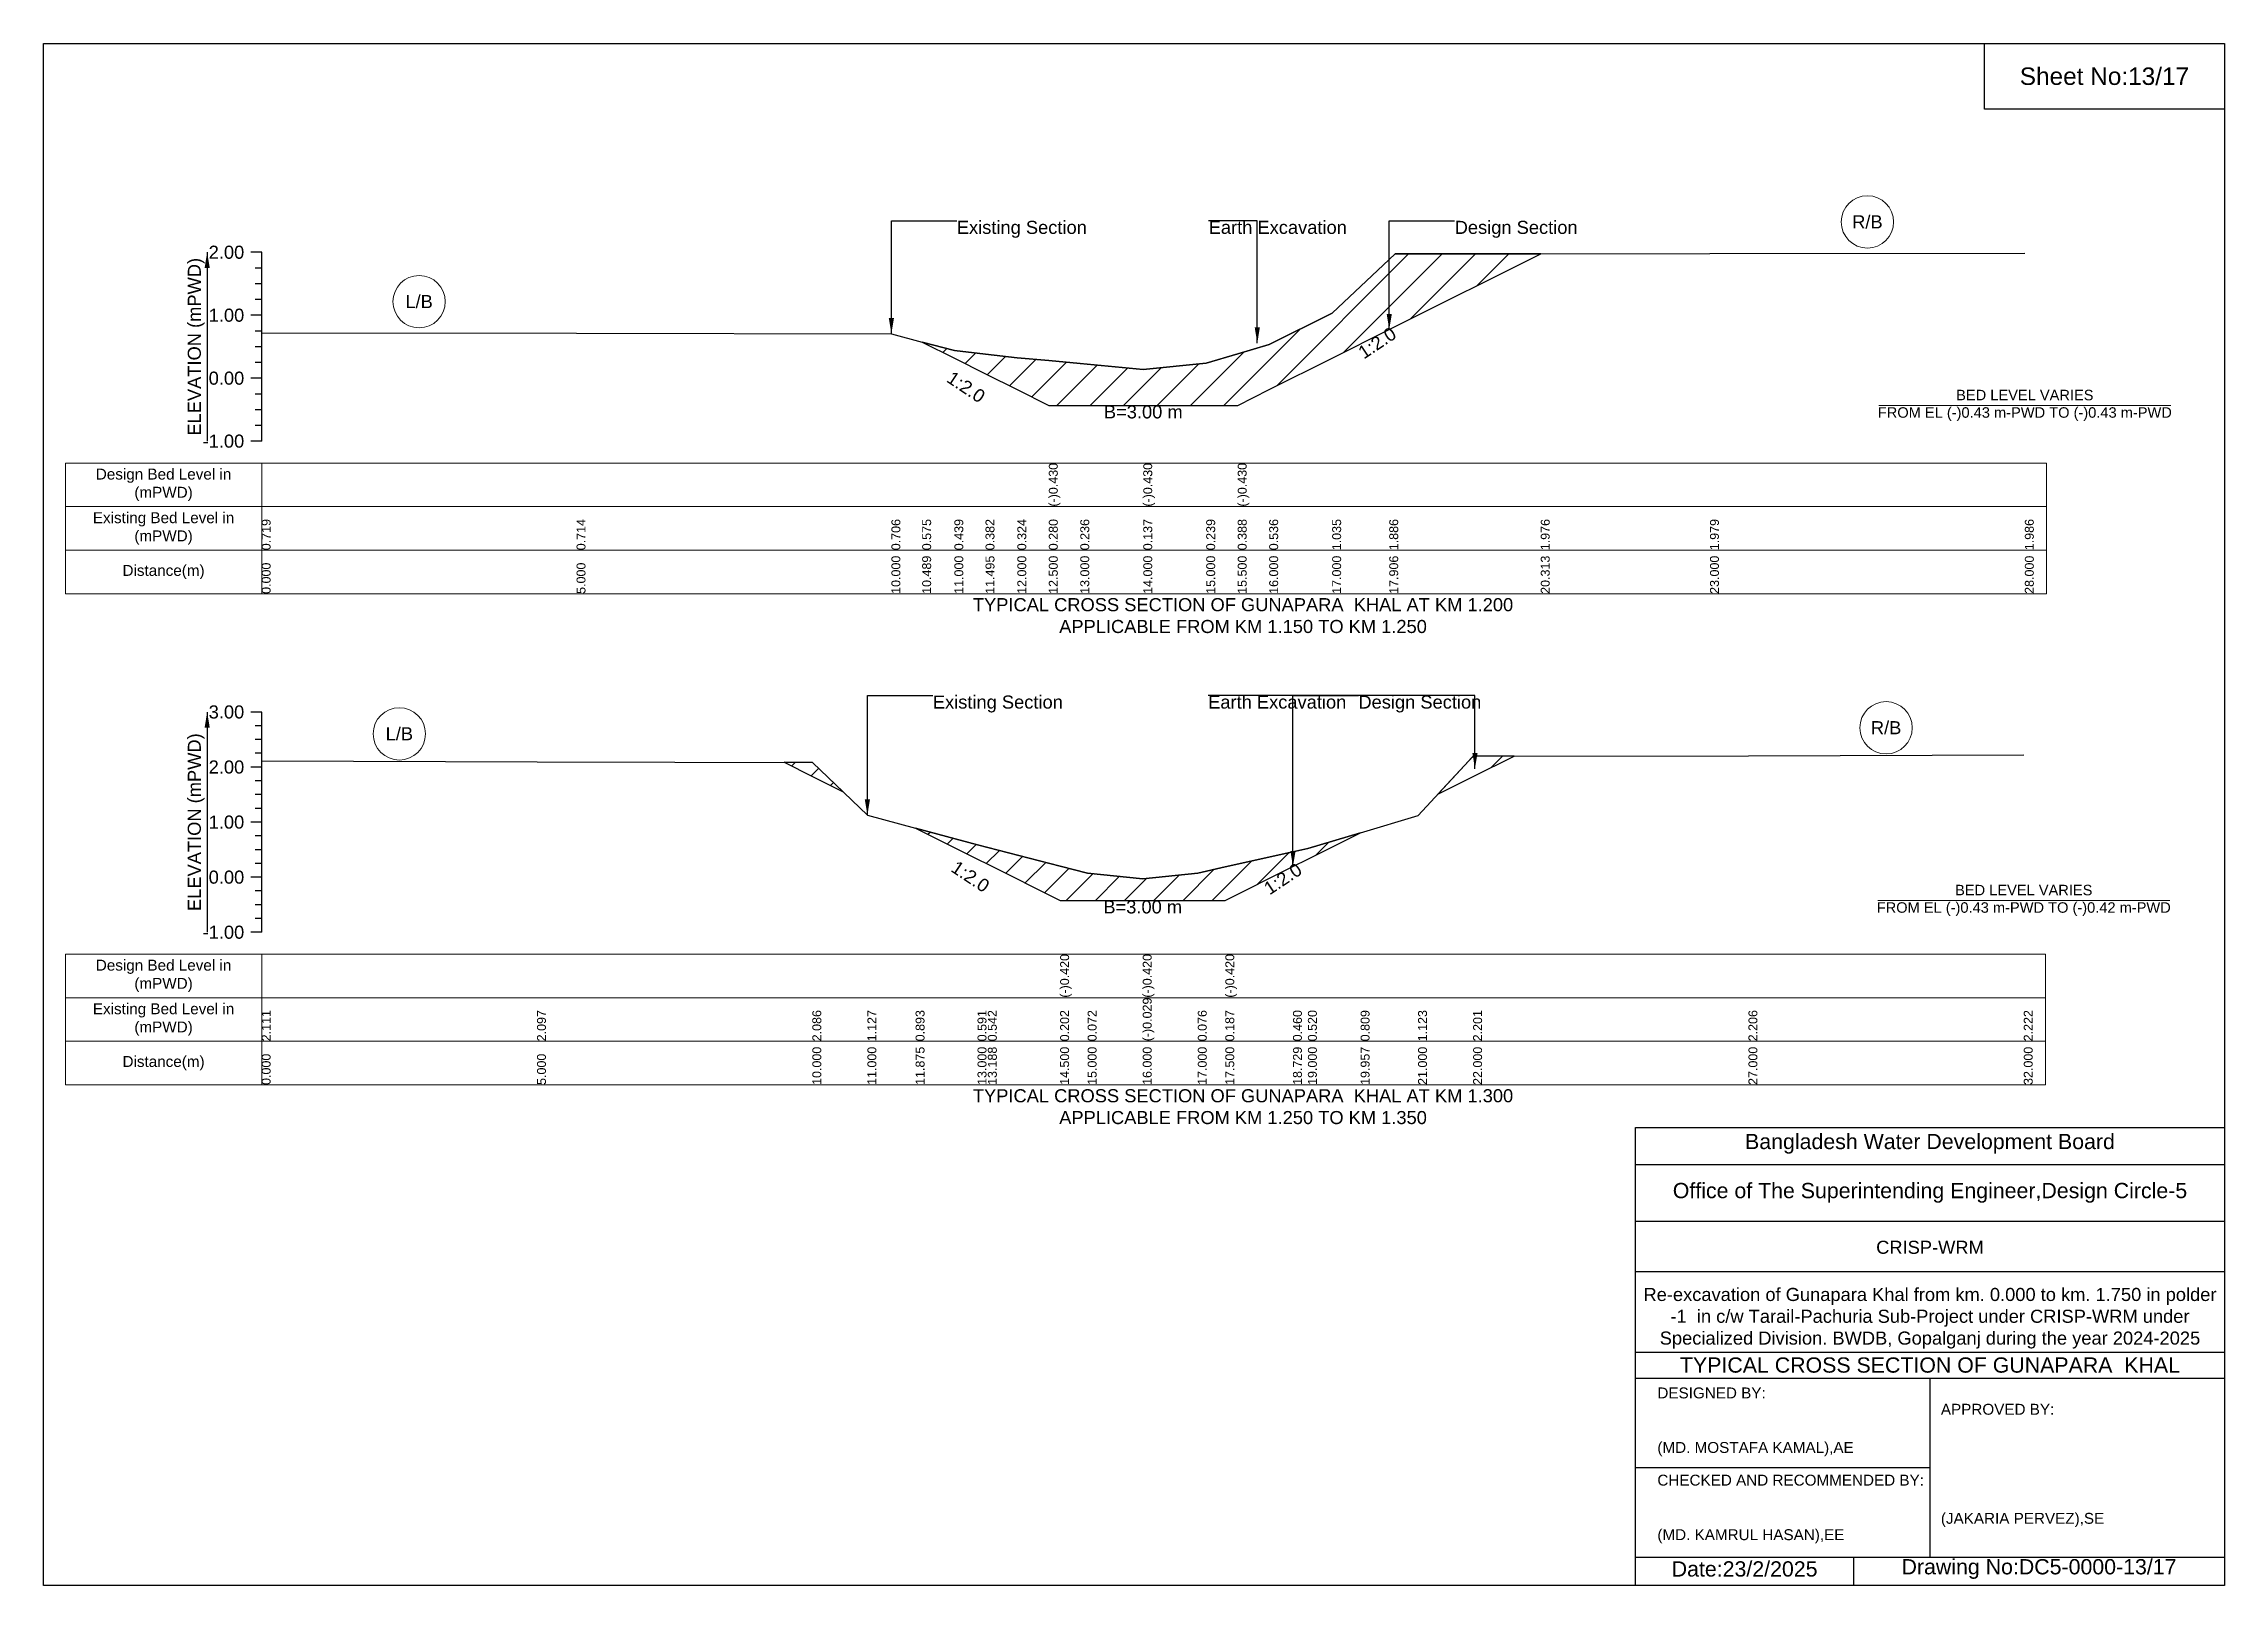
# Model space of a CAD drawing. Header units: inches. Extents: x 91000 to 268000, y -12452 to 3.
# Drawn here: x 220000 to 228000, y -5656 to 0 of the extents above; entities that cross this region are included whole.
import ezdxf

# ---------------------------------------------------------------- set-up
doc = ezdxf.new("R2010")
doc.units = ezdxf.units.IN
doc.header["$LTSCALE"] = 7
doc.header["$MEASUREMENT"] = 0
for name, color, linetype, lineweight in [('Cross section Data Border', 7, 'Continuous', 9), ('Cross Section Labels', 7, 'Continuous', 9), ('Existing_Bed_Level for Xsection', 7, 'Continuous', 25)]:
    doc.layers.add(name, color=color, linetype=linetype, lineweight=lineweight)
doc.styles.get("Standard").update_dxf_attribs({"font": 'arial.ttf'})
doc.dimstyles.get("Standard").update_dxf_attribs({"dimtxt": 0.18, "dimasz": 0.18, "dimexe": 0.18, "dimexo": 0.0625, "dimgap": 0.09, "dimtad": 0, "dimtih": 1, "dimtoh": 1, "dimdec": 4, "dimzin": 0, "dimdsep": 46, "dimtxsty": 'Standard', "dimcen": 0.09, "dimadec": 0, "dimazin": 0, "dimtfac": 1, "dimtdec": 4, "dimtofl": 0, "dimtmove": 0, "dimatfit": 3, "dimfxl": 1, "dimtolj": 1, "dimtzin": 0, "dimarcsym": 0})

msp = doc.modelspace()

# ---------------------------------------------------------------- texts
at = {"attachment_point": 5}
for s, insert, char_height in [('Sheet No:13/17', (227560, -120), 64), ('Bangladesh Water Development Board', (226920, -4036), 56), ('Office of The Superintending Engineer,Design Circle-5', (226920, -4216), 56)]:
    msp.add_mtext(s, dxfattribs=dict(at, insert=insert, char_height=char_height))
for s, insert, char_height, width, attachment_point in [('CRISP-WRM', (226920, -4416), 48, 2240, 5), ('Re-excavation of Gunapara Khal from km. 0.000 to km. 1.750 in polder -1  in c/w Tarail-Pachuria Sub-Project under CRISP-WRM under Specialized Division. BWDB, Gopalganj during the year 2024-2025', (226920, -4676), 48, 2160, 5), ('TYPICAL CROSS SECTION OF GUNAPARA  KHAL', (226920, -4848), 56, 2240, 5), ('DESIGNED BY:^J^J^J(MD. MOSTAFA KAMAL),AE', (225920, -5056), 40, 1120, 4), ('APPROVED BY:^J^J^J^J^J^J(JAKARIA PERVEZ),SE', (226960, -5216), 40, 1120, 4), ('CHECKED AND RECOMMENDED BY:^J^J^J(MD. KAMRUL HASAN),EE', (225920, -5376), 40, 1120, 4), ('Date:23/2/2025 ', (226240, -5596), 56, 1120, 5), ('Drawing No:DC5-0000-13/17', (227320, -5596), 56, 1760, 5)]:
    msp.add_mtext(s, dxfattribs=dict(insert=insert, char_height=char_height, width=width, attachment_point=attachment_point))
at = {"layer": 'Cross section Data Border', "char_height": 40, "width": 640, "attachment_point": 5}
for s, insert in [('Design Bed Level in (mPWD)', (220440, -1618.6)), ('Existing Bed Level in (mPWD)', (220440, -1778.6)), ('Distance(m)', (220440, -1938.6)), ('Design Bed Level in (mPWD)', (220440, -3420.1)), ('Existing Bed Level in (mPWD)', (220440, -3580.1)), ('Distance(m)', (220440, -3740.1))]:
    msp.add_mtext(s, dxfattribs=dict(at, insert=insert))
at = {"layer": 'Cross Section Labels'}
for s, insert, char_height, attachment_point in [('R/B', (226690.5, -654.2), 48, 5), ('Existing Section', (223350, -650.1), 48, 1), ('Earth Excavation', (224274, -650.1), 48, 1), ('Design Section', (225176.4, -650.1), 48, 1), ('L/B', (221377.5, -946.6), 48, 5), ('BED LEVEL VARIES ^JFROM EL (-)0.43 m-PWD TO (-)0.43 m-PWD', (227268, -1327), 38.4, 5), ('B=3.00 m', (224034, -1327), 48, 2), ('TYPICAL CROSS SECTION OF GUNAPARA  KHAL AT KM 1.200^JAPPLICABLE FROM KM 1.150 TO KM 1.250', (224400, -2098.6), 48, 5), ('Existing Section', (223262, -2391.5), 48, 1), ('Earth Excavation', (224272, -2391.5), 48, 1), ('Design Section', (224823.2, -2391.5), 48, 1), ('L/B', (221305, -2532.1), 48, 5), ('R/B', (226759, -2509.9), 48, 5), ('BED LEVEL VARIES ^JFROM EL (-)0.43 m-PWD TO (-)0.42 m-PWD', (227264, -3143), 38.4, 5), ('B=3.00 m', (224032, -3143), 48, 2), ('TYPICAL CROSS SECTION OF GUNAPARA  KHAL AT KM 1.300^JAPPLICABLE FROM KM 1.250 TO KM 1.350', (224400, -3900.1), 48, 5)]:
    msp.add_mtext(s, dxfattribs=dict(at, insert=insert, char_height=char_height, attachment_point=attachment_point))
at = {"layer": 'Cross Section Labels', "char_height": 48, "attachment_point": 2}
for insert, rotation in [((224878.6, -1077.9), 33.69007), ((223397.5, -1239.7), 326.30993), ((223413.4, -3035.7), 326.30993), ((224532.7, -3044.1), 33.69007)]:
    msp.add_mtext('1:2.0', dxfattribs=dict(at, insert=insert, rotation=rotation))
at = {"layer": 'Existing_Bed_Level for Xsection', "rotation": 90}
for s, insert, char_height, attachment_point in [('ELEVATION (mPWD)', (220560, -1112.1), 48, 5), ('(-)0.430', (223687.5, -1698.6), 32.8, 1), ('(-)0.430', (224034, -1698.6), 32.8, 1), ('(-)0.430', (224380.5, -1698.6), 32.8, 1), ('0.719', (220800, -1858.6), 32.8, 1), ('0.714', (221955, -1858.6), 32.8, 1), ('0.706', (223110, -1858.6), 32.8, 1), ('0.575', (223223, -1858.6), 32.8, 1), ('0.439', (223341, -1858.6), 32.8, 1), ('0.382', (223455.3, -1858.6), 32.8, 1), ('0.324', (223572, -1858.6), 32.8, 1), ('0.280', (223687.5, -1858.6), 32.8, 1), ('0.236', (223803, -1858.6), 32.8, 1), ('0.137', (224034, -1858.6), 32.8, 1), ('0.239', (224265, -1858.6), 32.8, 1), ('0.388', (224380.5, -1858.6), 32.8, 1), ('0.536', (224496, -1858.6), 32.8, 1), ('1.035', (224727, -1858.6), 32.8, 1), ('1.886', (224936.4, -1858.6), 32.8, 1), ('1.976', (225492.2, -1858.6), 32.8, 1), ('1.979', (226113, -1858.6), 32.8, 1), ('1.986', (227268, -1858.6), 32.8, 1), ('0.000', (220800, -2018.6), 32.8, 1), ('5.000', (221955, -2018.6), 32.8, 1), ('10.000', (223110, -2018.6), 32.8, 1), ('10.489', (223223, -2018.6), 32.8, 1), ('11.000', (223341, -2018.6), 32.8, 1), ('11.495', (223455.3, -2018.6), 32.8, 1), ('12.000', (223572, -2018.6), 32.8, 1), ('12.500', (223687.5, -2018.6), 32.8, 1), ('13.000', (223803, -2018.6), 32.8, 1), ('14.000', (224034, -2018.6), 32.8, 1), ('15.000', (224265, -2018.6), 32.8, 1), ('15.500', (224380.5, -2018.6), 32.8, 1), ('16.000', (224496, -2018.6), 32.8, 1), ('17.000', (224727, -2018.6), 32.8, 1), ('17.906', (224936.4, -2018.6), 32.8, 1), ('20.313', (225492.2, -2018.6), 32.8, 1), ('23.000', (226113, -2018.6), 32.8, 1), ('28.000', (227268, -2018.6), 32.8, 1), ('ELEVATION (mPWD)', (220560, -2856.1), 48, 5), ('(-)0.420', (223729, -3500.1), 32.8, 1), ('(-)0.420', (224032, -3500.1), 32.8, 1), ('(-)0.420', (224335, -3500.1), 32.8, 1), ('(-)0.029', (224032, -3660.1), 32.8, 1), ('2.111', (220800, -3660.1), 32.8, 1), ('2.097', (221810, -3660.1), 32.8, 1), ('2.086', (222820, -3660.1), 32.8, 1), ('1.127', (223022, -3660.1), 32.8, 1), ('0.893', (223198.8, -3660.1), 32.8, 1), ('0.591', (223426, -3660.1), 32.8, 1), ('0.542', (223463.9, -3660.1), 32.8, 1), ('0.202', (223729, -3660.1), 32.8, 1), ('0.072', (223830, -3660.1), 32.8, 1), ('0.076', (224234, -3660.1), 32.8, 1), ('0.187', (224335, -3660.1), 32.8, 1), ('0.460', (224583.2, -3660.1), 32.8, 1), ('0.520', (224638, -3660.1), 32.8, 1), ('0.809', (224831.4, -3660.1), 32.8, 1), ('1.123', (225042, -3660.1), 32.8, 1), ('2.201', (225244, -3660.1), 32.8, 1), ('2.206', (226254, -3660.1), 32.8, 1), ('2.222', (227264, -3660.1), 32.8, 1), ('0.000', (220800, -3820.1), 32.8, 1), ('5.000', (221810, -3820.1), 32.8, 1), ('10.000', (222820, -3820.1), 32.8, 1), ('11.000', (223022, -3820.1), 32.8, 1), ('11.875', (223198.8, -3820.1), 32.8, 1), ('13.000', (223426, -3820.1), 32.8, 1), ('13.188', (223463.9, -3820.1), 32.8, 1), ('14.500', (223729, -3820.1), 32.8, 1), ('15.000', (223830, -3820.1), 32.8, 1), ('16.000', (224032, -3820.1), 32.8, 1), ('17.000', (224234, -3820.1), 32.8, 1), ('17.500', (224335, -3820.1), 32.8, 1), ('18.729', (224583.2, -3820.1), 32.8, 1), ('19.000', (224638, -3820.1), 32.8, 1), ('19.957', (224831.4, -3820.1), 32.8, 1), ('21.000', (225042, -3820.1), 32.8, 1), ('22.000', (225244, -3820.1), 32.8, 1), ('27.000', (226254, -3820.1), 32.8, 1), ('32.000', (227264, -3820.1), 32.8, 1)]:
    msp.add_mtext(s, dxfattribs=dict(at, insert=insert, char_height=char_height, attachment_point=attachment_point))
at = {"layer": 'Existing_Bed_Level for Xsection', "char_height": 48, "attachment_point": 6}
for s, insert in [('2.00', (220736, -765.6)), ('1.00', (220736, -996.6)), ('0.00', (220736, -1227.6)), ('-1.00', (220736, -1458.6)), ('3.00', (220736, -2452.1)), ('2.00', (220736, -2654.1)), ('1.00', (220736, -2856.1)), ('0.00', (220736, -3058.1)), ('-1.00', (220736, -3260.1))]:
    msp.add_mtext(s, dxfattribs=dict(at, insert=insert))

# ---------------------------------------------------------------- hatches: boundary and pattern name
at = {"layer": 'Existing_Bed_Level for Xsection'}
h = msp.add_hatch(dxfattribs=at)
h.set_pattern_fill('ANSI31', color=256, scale=693, style=0)
h.paths.add_polyline_path([(223223, -1094.7), (223341, -1153.7), (223455.3, -1210.9), (223572, -1269.2), (223687.5, -1327), (223803, -1327), (224034, -1327), (224265, -1327), (224380.5, -1327), (224496, -1269.2), (224727, -1153.7), (224936.4, -1049), (224958, -1038.2), (225492.2, -771.1), (224958, -771.7), (224936.4, -792), (224727, -988.6), (224496, -1103.8), (224380.5, -1138.1), (224265, -1172.4), (224034, -1196), (223803, -1173.1), (223687.5, -1163), (223572, -1152.8), (223455.3, -1139.4), (223341, -1126.2)])
h = msp.add_hatch(dxfattribs=at)
h.set_pattern_fill('ANSI31', color=256, scale=606, style=0)
h.paths.add_polyline_path([(222716.1, -2636.5), (222820, -2688.5), (222932.7, -2744.8), (222820, -2636.8)])
h = msp.add_hatch(dxfattribs=at)
h.set_pattern_fill('ANSI31', color=256, scale=606, style=0)
h.paths.add_polyline_path([(225114.3, -2753.3), (225244, -2688.5), (225394.2, -2613.4), (225244, -2613.5)])
h = msp.add_hatch(dxfattribs=at)
h.set_pattern_fill('ANSI31', color=256, scale=606, style=0)
h.paths.add_polyline_path([(223198.8, -2877.9), (223426, -2991.5), (223463.9, -3010.4), (223729, -3143), (223830, -3143), (224032, -3143), (224234, -3143), (224335, -3143), (224583.2, -3018.9), (224638, -2991.5), (224831.4, -2894.8), (224638, -2953.1), (224583.2, -2965.3), (224335, -3020.4), (224234, -3042.8), (224032, -3064), (223830, -3043.6), (223729, -3017.4), (223463.9, -2948.6), (223426, -2938.8)])

# ---------------------------------------------------------------- linework, layer by layer
for points in [[(220000, 0), (228000, 0), (228000, -5656), (220000, -5656)], [(227120, 0), (228000, 0), (228000, -240), (227120, -240)]]:
    msp.add_lwpolyline(points, close=True)
for points in [[(225840, -5656), (225840, -3976), (228000, -3976)], [(225840, -4112), (228000, -4112)], [(225840, -4320), (228000, -4320)], [(225840, -4504), (228000, -4504)], [(225840, -4800), (228000, -4800)], [(225840, -4896), (228000, -4896)], [(226920, -4896), (226920, -5552)], [(225840, -5224), (226920, -5224)], [(225840, -5552), (228000, -5552)], [(226640, -5552), (226640, -5656)]]:
    msp.add_lwpolyline(points)
at = {"layer": 'Cross section Data Border'}
for points in [[(220080, -1538.6), (227348, -1538.6), (227348, -2018.6), (220080, -2018.6)], [(220080, -3340.1), (227344, -3340.1), (227344, -3820.1), (220080, -3820.1)]]:
    msp.add_lwpolyline(points, close=True, dxfattribs=at)
for points in [[(220800, -1538.6), (220800, -2018.6)], [(220080, -1698.6), (227348, -1698.6)], [(220080, -1858.6), (227348, -1858.6)], [(220800, -3340.1), (220800, -3820.1)], [(220080, -3500.1), (227344, -3500.1)], [(220080, -3660.1), (227344, -3660.1)]]:
    msp.add_lwpolyline(points, dxfattribs=at)
at = {"layer": 'Cross Section Labels'}
for points in [[(226732.2, -1327), (227803.8, -1327)], [(226728.2, -3143), (227799.8, -3143)]]:
    msp.add_lwpolyline(points, dxfattribs=at)
for centre in [(226690.5, -654.2), (221377.5, -946.6), (221305, -2532.1), (226759, -2509.9)]:
    msp.add_circle(centre, 96, dxfattribs=at)
at = {"layer": 'Existing_Bed_Level for Xsection'}
for points in [[(220800, -765.6), (220760, -765.6)], [(220800, -1458.6), (220800, -1227.6), (220800, -996.6), (220800, -765.6)], [(220800, -1061.6), (221955, -1062.7), (223110, -1064.6), (223223, -1094.7), (223341, -1126.2), (223455.3, -1139.4), (223572, -1152.8), (223687.5, -1163), (223687.5, -1163), (223803, -1173.1), (224034, -1196), (224034, -1196), (224265, -1172.4), (224380.5, -1138.1), (224380.5, -1138.1), (224496, -1103.8), (224727, -988.6), (224936.4, -792), (224958, -771.7), (225492.2, -771.1), (226113, -770.5), (227268, -768.9)], [(220800, -823.4), (220776, -823.4)], [(220800, -881.1), (220776, -881.1)], [(220800, -938.9), (220776, -938.9)], [(220800, -996.6), (220760, -996.6)], [(220800, -1054.4), (220776, -1054.4)], [(220800, -1112.1), (220776, -1112.1)], [(220800, -1169.9), (220776, -1169.9)], [(220800, -1227.6), (220760, -1227.6)], [(220800, -1285.4), (220776, -1285.4)], [(220800, -1343.1), (220776, -1343.1)], [(220800, -1400.9), (220776, -1400.9)], [(220800, -1458.6), (220760, -1458.6)], [(220800, -2452.1), (220760, -2452.1)], [(220800, -3260.1), (220800, -3058.1), (220800, -2856.1), (220800, -2654.1), (220800, -2452.1)], [(220800, -2502.6), (220776, -2502.6)], [(220800, -2553.1), (220776, -2553.1)], [(220800, -2603.6), (220776, -2603.6)], [(220800, -2631.7), (221810, -2634.5), (222820, -2636.8), (223022, -2830.5), (223198.8, -2877.9), (223426, -2938.8), (223463.9, -2948.6), (223729, -3017.4), (223729, -3017.4), (223830, -3043.6), (224032, -3064), (224032, -3064), (224234, -3042.8), (224335, -3020.4), (224335, -3020.4), (224583.2, -2965.3), (224638, -2953.1), (224831.4, -2894.8), (225042, -2831.3), (225244, -2613.5), (226254, -2612.5), (227264, -2609.3)], [(220800, -2654.1), (220760, -2654.1)], [(220800, -2704.6), (220776, -2704.6)], [(220800, -2755.1), (220776, -2755.1)], [(220800, -2856.1), (220760, -2856.1)], [(220800, -2805.6), (220776, -2805.6)], [(220800, -2906.6), (220776, -2906.6)], [(220800, -2957.1), (220776, -2957.1)], [(220800, -3007.6), (220776, -3007.6)], [(220800, -3058.1), (220760, -3058.1)], [(220800, -3108.6), (220776, -3108.6)], [(220800, -3159.1), (220776, -3159.1)], [(220800, -3260.1), (220760, -3260.1)], [(220800, -3209.6), (220776, -3209.6)]]:
    msp.add_lwpolyline(points, dxfattribs=at)
for points in [[(223223, -1094.7), (223223, -1094.7), (223341, -1153.7), (223455.3, -1210.9), (223572, -1269.2), (223687.5, -1327), (223687.5, -1327), (223803, -1327), (224034, -1327), (224034, -1327), (224265, -1327), (224380.5, -1327), (224380.5, -1327), (224496, -1269.2), (224727, -1153.7), (224936.4, -1049), (224958, -1038.2), (225492.2, -771.1), (225492.2, -771.1), (225492.2, -771.1), (224958, -771.7), (224936.4, -792), (224727, -988.6), (224496, -1103.8), (224380.5, -1138.1), (224380.5, -1138.1), (224265, -1172.4), (224034, -1196), (224034, -1196), (223803, -1173.1), (223687.5, -1163), (223687.5, -1163), (223572, -1152.8), (223455.3, -1139.4), (223341, -1126.2), (223223, -1094.7)], [(222716.1, -2636.5), (222820, -2688.5), (222932.7, -2744.8), (222820, -2636.8)], [(225114.3, -2753.3), (225244, -2688.5), (225394.2, -2613.4), (225244, -2613.5)], [(223198.8, -2877.9), (223426, -2991.5), (223463.9, -3010.4), (223729, -3143), (223729, -3143), (223830, -3143), (224032, -3143), (224032, -3143), (224234, -3143), (224335, -3143), (224335, -3143), (224583.2, -3018.9), (224638, -2991.5), (224831.4, -2894.8), (224638, -2953.1), (224583.2, -2965.3), (224335, -3020.4), (224335, -3020.4), (224234, -3042.8), (224032, -3064), (224032, -3064), (223830, -3043.6), (223729, -3017.4), (223729, -3017.4), (223463.9, -2948.6), (223426, -2938.8)]]:
    msp.add_lwpolyline(points, close=True, dxfattribs=at)

msp.set_redraw_order([(e.dxf.handle, doc.entitydb.next_handle()) for e in msp.query("TEXT MTEXT ATTDEF DIMENSION ARC_DIMENSION")])  # texts and dimensions are drawn at this point

# ---------------------------------------------------------------- leaders
at = {"layer": 'Cross Section Labels', "annotation_type": 0, "has_hookline": 1}
for points, hookline_direction, text_width in [([(223110, -1064.6), (223110, -650.1), (223349.9, -650.1)], 0, 467.2), ([(224452.3, -1098.8), (224452.3, -650.1), (224273.9, -650.1)], 0, 497), ([(224936.4, -1049), (224936.4, -650.1), (225176.3, -650.1)], 0, 441.2), ([(223022, -2830.5), (223022, -2391.5), (223261.9, -2391.5)], 0, 467.2), ([(225250.8, -2660.1), (225250.8, -2391.5), (224272.1, -2391.5)], 1, 497), ([(224583.2, -3018.9), (224583.2, -2391.5), (224823.1, -2391.5)], 0, 441.2)]:
    msp.add_leader(points, dimstyle='Standard', override={"dimasz": 57.6}, dxfattribs=dict(at, hookline_direction=hookline_direction, text_width=text_width))
at = {"layer": 'Existing_Bed_Level for Xsection'}
for points in [[(220600, -765.6), (220600, -1458.6)], [(220600, -2452.1), (220600, -3260.1)]]:
    msp.add_leader(points, dimstyle='Standard', override={"dimasz": 57.6}, dxfattribs=at)

doc.saveas('drawing.dxf')
